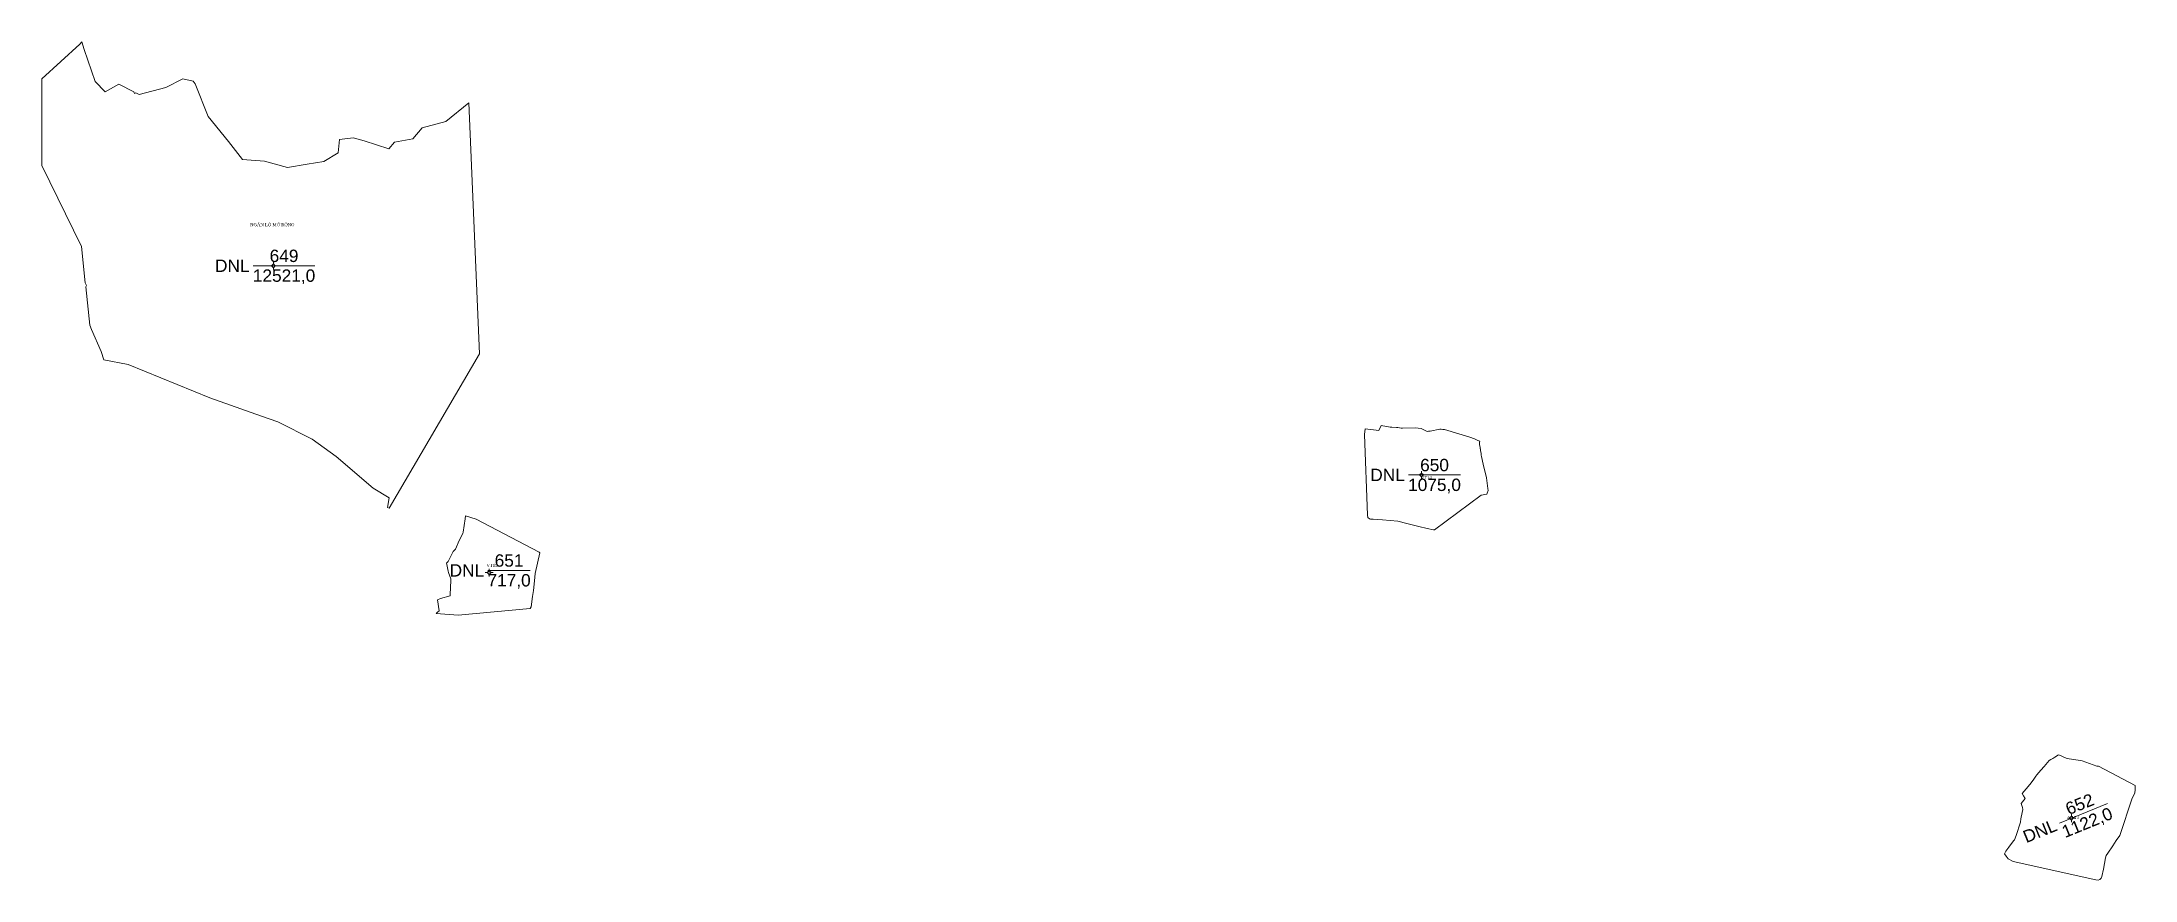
# Model space of a CAD drawing. Header units: metres. Extents: x 543427 to 545679, y 1843213 to 1844702.
# Drawn here: x 543427 to 544104, y 1844431 to 1844702 of the extents above; entities that cross this region are included whole.
import ezdxf
from ezdxf.enums import TextEntityAlignment as Align

# ---------------------------------------------------------------- set-up
doc = ezdxf.new("R2010")
doc.units = ezdxf.units.M
doc.header["$MEASUREMENT"] = 0
for name, color, linetype, lineweight in [('Level 11', 7, 'Continuous', 0), ('Level 13', 7, 'Continuous', 0), ('Level 2', 7, 'Continuous', 0), ('Level 28', 7, 'Continuous', 0), ('Level 30', 7, 'Continuous', 0), ('Level 4', 7, 'Continuous', 0)]:
    doc.layers.add(name, color=color, linetype=linetype, lineweight=lineweight)
doc.styles.add('Style-Arial', font='arial.ttf')
doc.styles.add('Style-Times New Roman', font='times.ttf')

msp = doc.modelspace()

# ---------------------------------------------------------------- texts
at = {"layer": 'Level 28', "color": 1, "lineweight": 0, "style": 'Style-Times New Roman'}
for s, p in [('NGĂN LỘ MỞ RỘNG', (543501.24, 1844643.24)), ('VT14', (543874.56, 1844561.39)), ('VT15', (543572.29, 1844532.99)), ('VT13', (544083.98, 1844451.45))]:
    msp.add_text(s, height=1, dxfattribs=at).set_placement(p, align=Align.MIDDLE_CENTER)

# ---------------------------------------------------------------- blocks, each defined once
blk = doc.blocks.new('CENTRD_1')
at = {"layer": 'Level 11', "linetype": 'Continuous'}
h = blk.add_hatch(color=1, dxfattribs=at)
edge = h.paths.add_edge_path()
edge.add_arc((0, 0), 1.5, 0, 360)
at = {"layer": 'Level 11', "color": 1, "linetype": 'Continuous'}
for p, q in [((0, 6.2), (-6.3, 0)), ((0, 12.5), (0, 6.2)), ((6.2, 0), (0, 6.2)), ((-6.3, 0), (-12.5, 0)), ((-6.3, 0), (0, -6.3)), ((0, -6.3), (6.2, 0)), ((0, -6.3), (0, -12.5)), ((12.5, 0), (6.2, 0))]:
    blk.add_line(p, q, dxfattribs=at)
blk = doc.blocks.new('N_THUA_81')
at = {"layer": 'Level 13', "color": 1, "linetype": 'Continuous'}
blk.add_line((-6.52, 0), (13.41, 0), dxfattribs=at)
at = {"layer": 'Level 13', "color": 5, "linetype": 'Continuous', "style": 'Style-Arial'}
blk.add_text('649', height=4, dxfattribs=at).set_placement((3.44, 3.2), align=Align.MIDDLE_CENTER)
at = {"layer": 'Level 2', "color": 3, "linetype": 'Continuous', "style": 'Style-Arial'}
blk.add_text('DNL', height=4, dxfattribs=at).set_placement((-7.72, 0), align=Align.MIDDLE_RIGHT)
at = {"layer": 'Level 4', "color": 1, "linetype": 'Continuous', "style": 'Style-Arial'}
blk.add_text('12521,0', height=4, dxfattribs=at).set_placement((3.44, -3.2), align=Align.MIDDLE_CENTER)
blk = doc.blocks.new('N_THUA_103')
at = {"layer": 'Level 13', "color": 1, "linetype": 'Continuous'}
blk.add_line((-2.04, 0), (11.67, 0), dxfattribs=at)
at = {"layer": 'Level 13', "color": 5, "linetype": 'Continuous', "style": 'Style-Arial'}
blk.add_text('651', height=4, dxfattribs=at).set_placement((4.82, 3.2), align=Align.MIDDLE_CENTER)
at = {"layer": 'Level 2', "color": 3, "linetype": 'Continuous', "style": 'Style-Arial'}
blk.add_text('DNL', height=4, dxfattribs=at).set_placement((-3.24, 0), align=Align.MIDDLE_RIGHT)
at = {"layer": 'Level 4', "color": 1, "linetype": 'Continuous', "style": 'Style-Arial'}
blk.add_text('717,0', height=4, dxfattribs=at).set_placement((4.82, -3.2), align=Align.MIDDLE_CENTER)
blk = doc.blocks.new('N_THUA_102')
at = {"layer": 'Level 13', "color": 1, "linetype": 'Continuous'}
blk.add_line((-4.19, 0), (12.63, 0), dxfattribs=at)
at = {"layer": 'Level 13', "color": 5, "linetype": 'Continuous', "style": 'Style-Arial'}
blk.add_text('650', height=4, dxfattribs=at).set_placement((4.22, 3.2), align=Align.MIDDLE_CENTER)
at = {"layer": 'Level 2', "color": 3, "linetype": 'Continuous', "style": 'Style-Arial'}
blk.add_text('DNL', height=4, dxfattribs=at).set_placement((-5.39, 0), align=Align.MIDDLE_RIGHT)
at = {"layer": 'Level 4', "color": 1, "linetype": 'Continuous', "style": 'Style-Arial'}
blk.add_text('1075,0', height=4, dxfattribs=at).set_placement((4.22, -3.2), align=Align.MIDDLE_CENTER)
blk = doc.blocks.new('N_THUA_104')
at = {"layer": 'Level 13', "color": 1, "linetype": 'Continuous'}
blk.add_line((-3.88, -1.58), (11.69, 4.76), dxfattribs=at)
at = {"layer": 'Level 13', "color": 5, "linetype": 'Continuous', "style": 'Style-Arial'}
blk.add_text('652', height=4, rotation=22.13589, dxfattribs=at).set_placement((2.7, 4.55), align=Align.MIDDLE_CENTER)
at = {"layer": 'Level 2', "color": 3, "linetype": 'Continuous', "style": 'Style-Arial'}
blk.add_text('DNL', height=4, rotation=22.13589, dxfattribs=at).set_placement((-5, -2.03), align=Align.MIDDLE_RIGHT)
at = {"layer": 'Level 4', "color": 1, "linetype": 'Continuous', "style": 'Style-Arial'}
blk.add_text('1122,0', height=4, rotation=22.13589, dxfattribs=at).set_placement((5.11, -1.38), align=Align.MIDDLE_CENTER)

# ---------------------------------------------------------------- linework, layer by layer
at = {"layer": 'Level 30', "color": 5, "lineweight": 0, "flags": 128}
for points in [[(543568.23, 1844601.49), (543564.78, 1844682.69), (543557.35, 1844676.56), (543549.71, 1844674.58), (543546.71, 1844670.99), (543540.72, 1844669.87), (543538.95, 1844667.79), (543530.91, 1844670.4), (543527.34, 1844671.36), (543523.01, 1844670.77), (543522.49, 1844666.45), (543517.89, 1844663.69), (543512.45, 1844662.83), (543506.19, 1844661.7), (543498.74, 1844663.82), (543491.6, 1844664.31), (543487.05, 1844670.1), (543480.46, 1844678.23), (543476.23, 1844688.84), (543475.66, 1844689.64), (543472.3, 1844690.4), (543466.82, 1844687.58), (543458.19, 1844685.34), (543457.08, 1844685.9), (543456.69, 1844685.67), (543456.4, 1844686.24), (543451.55, 1844688.69), (543447.14, 1844686.16), (543443.9, 1844689.51), (543440.39, 1844699.88), (543439.61, 1844702.36), (543438.9, 1844701.6), (543426.67, 1844690.36), (543426.67, 1844662.41), (543439.47, 1844636.19), (543440.71, 1844624.4), (543441.06, 1844623.58), (543440.84, 1844623.16), (543442.16, 1844610.76), (543442.74, 1844609.29), (543445.82, 1844602.15), (543446.68, 1844599.47), (543454.57, 1844598), (543481.06, 1844587.17), (543497.69, 1844581.23), (543502.99, 1844579.47), (543514.11, 1844573.86), (543521.88, 1844568.26), (543533.9, 1844558), (543539.02, 1844554.9), (543538.5, 1844551.73), (543539.03, 1844551.46), (543568.23, 1844601.49)], [(543894.58, 1844557.24), (543894.46, 1844557.87), (543894.02, 1844561.34), (543893.92, 1844561.83), (543893.04, 1844565.24), (543892.64, 1844567.21), (543892.41, 1844568.19), (543892.38, 1844568.69), (543892.33, 1844569.18), (543892.16, 1844570.17), (543892.12, 1844570.16), (543892.08, 1844570.66), (543892.05, 1844570.66), (543891.98, 1844571.15), (543892, 1844571.16), (543891.84, 1844572.15), (543891.75, 1844572.87), (543891.91, 1844573.19), (543891.29, 1844573.45), (543890.16, 1844573.89), (543888.72, 1844574.51), (543880.44, 1844576.92), (543879.95, 1844577.01), (543879.45, 1844577.09), (543878.95, 1844577.11), (543875.86, 1844576.43), (543875.35, 1844576.38), (543874.84, 1844576.34), (543872.94, 1844577.33), (543870.95, 1844577.51), (543866.91, 1844577.4), (543866.41, 1844577.43), (543865.42, 1844577.62), (543864.92, 1844577.64), (543863.42, 1844577.66), (543862.92, 1844577.69), (543859.96, 1844578.25), (543859.28, 1844576.68), (543854.81, 1844577.19), (543854.6, 1844575.34), (543855.57, 1844549.26), (543855.64, 1844548.53), (543856.18, 1844548.03), (543856.57, 1844547.95), (543857.44, 1844547.92), (543860.43, 1844547.75), (543865.43, 1844547.33), (543868.34, 1844546.55), (543872.19, 1844545.6), (543874.92, 1844544.89), (543876.89, 1844544.52), (543877.21, 1844544.55), (543892.31, 1844555.75), (543894.14, 1844556.01), (543894.27, 1844556.33), (543894.58, 1844557.24)], [(543587.73, 1844537.03), (543587.6, 1844537.26), (543567.22, 1844547.99), (543563.76, 1844549.08), (543563.65, 1844548.06), (543563.02, 1844543.76), (543562.83, 1844543.29), (543561.71, 1844541.03), (543560.54, 1844538.25), (543559.79, 1844537.44), (543558.09, 1844534.3), (543557.6, 1844533.71), (543557.6, 1844533.68), (543557.64, 1844533.32), (543557.76, 1844532.69), (543558.09, 1844531.16), (543558.25, 1844530.65), (543558.95, 1844528.6), (543559, 1844528.09), (543558.79, 1844523.6), (543558.74, 1844523.1), (543555.59, 1844522.31), (543554.67, 1844521.88), (543555.24, 1844518.33), (543554.71, 1844517.86), (543554.28, 1844517.39), (543561.36, 1844516.9), (543584.61, 1844519.08), (543585, 1844519.58), (543585.38, 1844522.93), (543585.69, 1844524.84), (543586.01, 1844528.05), (543586.31, 1844530.37), (543587.73, 1844537.03)], [(544103.92, 1844461.67), (544103.9, 1844460.51), (544103.78, 1844459.35), (544102.94, 1844457.68), (544098.95, 1844445.58), (544097.81, 1844443.94), (544096.68, 1844442.24), (544095.08, 1844439.91), (544094.55, 1844439.17), (544094.37, 1844438.33), (544093.72, 1844434.69), (544093.18, 1844432.35), (544092.93, 1844431.8), (544092.5, 1844431.38), (544091.94, 1844431.17), (544091.22, 1844431.22), (544064.49, 1844437.2), (544062.82, 1844438.02), (544062.17, 1844438.89), (544061.67, 1844439.69), (544062.13, 1844440.58), (544062.41, 1844441), (544063.05, 1844441.8), (544064.57, 1844443.84), (544064.84, 1844444.26), (544065.42, 1844445.65), (544066.84, 1844449.96), (544066.98, 1844451), (544067.36, 1844453.04), (544067.62, 1844454.03), (544067.53, 1844454.63), (544067.26, 1844455.32), (544067.04, 1844455.98), (544068.33, 1844457.58), (544067.8, 1844458.4), (544067.33, 1844459.18), (544068.7, 1844460.74), (544069.82, 1844462.15), (544070.97, 1844463.52), (544071.82, 1844464.78), (544072.12, 1844465.19), (544073.44, 1844466.77), (544074.49, 1844467.92), (544076.11, 1844469.92), (544076.64, 1844470.21), (544077.27, 1844470.47), (544077.94, 1844470.91), (544078.44, 1844471.32), (544078.88, 1844471.59), (544079.23, 1844471.73), (544079.27, 1844471.71), (544081.58, 1844470.66), (544082.06, 1844470.49), (544082.56, 1844470.37), (544086.23, 1844469.89), (544086.74, 1844469.78), (544091.48, 1844468.08), (544092.04, 1844468.09), (544103.9, 1844461.81), (544103.92, 1844461.67)]]:
    msp.add_lwpolyline(points, dxfattribs=at)

# ---------------------------------------------------------------- block references
at = {"layer": 'Level 11', "color": 1, "linetype": 'Continuous', "xscale": 0.1, "yscale": 0.1, "zscale": 0.1}
for p in [(543501.58, 1844629.94), (543873.03, 1844562.26), (543571.38, 1844530.65), (544083.29, 1844451.21)]:
    msp.add_blockref('CENTRD_1', p, dxfattribs=at)
at = {"layer": 'Level 2', "color": 3, "linetype": 'Continuous'}
for name, p in [('N_THUA_81', (543501.58, 1844629.94)), ('N_THUA_102', (543873.03, 1844562.26)), ('N_THUA_103', (543573.01, 1844531.38)), ('N_THUA_104', (544083.29, 1844451.21))]:
    msp.add_blockref(name, p, dxfattribs=at)

msp.set_redraw_order([(e.dxf.handle, doc.entitydb.next_handle()) for e in msp.query("TEXT MTEXT ATTDEF DIMENSION ARC_DIMENSION")])  # texts and dimensions are drawn at this point

doc.saveas('drawing.dxf')
